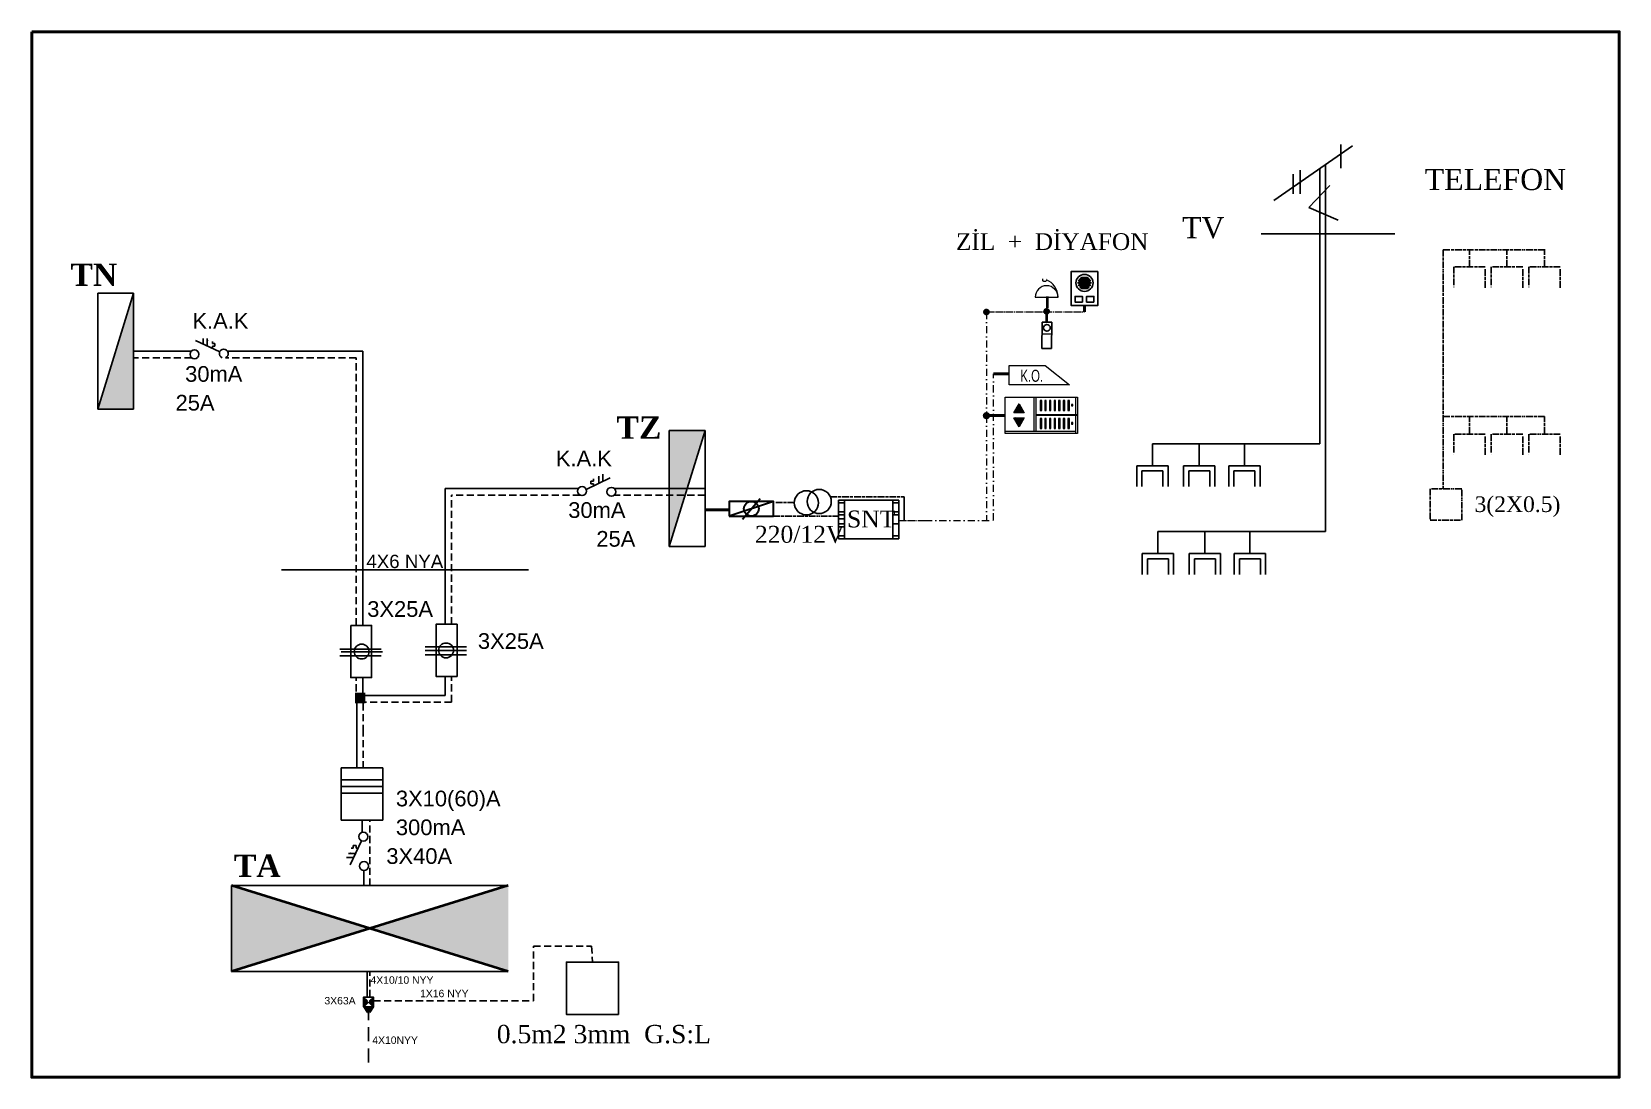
# Model space of a CAD drawing. Header units: millimetres. Extents: x -1928 to 11205, y 969 to 2843.
# Drawn here: x 7107 to 9954, y 969 to 2843 of the extents above; entities that cross this region are included whole.
import ezdxf

# ---------------------------------------------------------------- set-up
doc = ezdxf.new("R2010")
doc.units = ezdxf.units.MM
for name, pattern in [('ACAD_ISO02W100', [15, 12, -3]), ('ACAD_ISO10W100', [18, 12, -3, 0, -3]), ('ACAD_ISO12W100', [21, 12, -3, 0, -3, 0, -3]), ('CENTER', [17.5, 13, -1.5, 1.5, -1.5]), ('CONTINOUS', [0]), ('DASHDOT', [25.4, 12.7, -6.35, 0, -6.35]), ('DASHED', [19.05, 12.7, -6.35]), ('DASHEDX2', [38.1, 25.4, -12.7]), ('HIDDEN', [0.375, 0.25, -0.125])]:
    doc.linetypes.add(name, pattern=pattern)
for name, color, linetype, lineweight in [('ARM', 1, 'Continuous', 40), ('DİYAFON', 41, 'DASHDOT', 20), ('DUVAR', 7, 'Continuous', 25), ('ELEKT', 2, 'Continuous', 50), ('K.OTM', 61, 'DASHDOT', 20), ('KOLON HATTI  LİNYESİ', 240, 'Continuous', 50), ('sh_sigorta şalter', 4, 'Continuous', 30), ('ZİL', 53, 'DASHDOT', 20)]:
    doc.layers.add(name, color=color, linetype=linetype, lineweight=lineweight)
for name, color, linetype in [('AYD', 10, 'Continuous'), ('IŞIK', 4, 'Continuous'), ('KAPI_PENCERE', 2, 'Continuous'), ('NORMAL', 70, 'Continuous'), ('S', 2, 'Continuous'), ('SEMBOLLER', 7, 'Continuous'), ('TELEFON', 3, 'HIDDEN'), ('topraklama', 3, 'DASHED'), ('tv', 7, 'DASHED'), ('ışık', 1, 'Continuous')]:
    doc.layers.add(name, color=color, linetype=linetype)
doc.styles.add('ALT', font='times.ttf', dxfattribs={"height": 20})
doc.styles.add('EREN', font='1simpl~1.shx', dxfattribs={"height": 2})
doc.styles.add('MEKAN', font='times.ttf')
doc.styles.get("Standard").update_dxf_attribs({"font": 'arial.ttf'})
doc.styles.add('TXTX', font='arial.ttf')

msp = doc.modelspace()

# ---------------------------------------------------------------- texts
at = {"style": 'MEKAN'}
for s, height, p in [('TELEFON', 37.8, (9605.1, 2559.3)), ('TV', 37.8, (9169.9, 2472.9)), ('3(2X0.5)', 28, (9694.5, 1982)), ('0.5m2 3mm  G.S:L', 32.812, (7940.8, 1029.5))]:
    msp.add_text(s, height=height, dxfattribs=at).set_placement(p)
at = {"layer": 'DİYAFON', "color": 2, "insert": (8764.4, 2481.8), "char_height": 30, "width": 549.459, "attachment_point": 1, "style": 'MEKAN'}
msp.add_mtext('{\\C7;ZİL  +  DİYAFON}', dxfattribs=at)
at = {"layer": 'ELEKT', "color": 11, "true_color": 0xff8088, "insert": (7706.9, 1905.4), "char_height": 24, "width": 169.231, "attachment_point": 1}
msp.add_mtext('{\\C55;\\c3644313;4X6 NYA}', dxfattribs=at)
at = {"layer": 'K.OTM', "linetype": 'Continuous', "style": 'EREN', "width": 0.7}
msp.add_text('K.O.', height=21.69, dxfattribs=at).set_placement((8880, 2215.4))
at = {"layer": 'NORMAL', "style": 'MEKAN'}
for s, p in [('SNT', (8569, 1954.3)), ('220/12V', (8403.8, 1926.8))]:
    msp.add_text(s, height=30.36, dxfattribs=at).set_placement(p)
at = {"layer": 'NORMAL', "char_height": 40, "width": 136.997, "attachment_point": 1, "style": 'ALT'}
for s, insert in [('{\\fBookman Old Style|b1|i0|c162|p18;TN}', (7176.2, 2427.4)), ('{\\fBookman Old Style|b1|i0|c162|p18;TZ}', (8155.4, 2153.3)), ('{\\fBookman Old Style|b1|i0|c162|p18;TA}', (7469.3, 1367.6))]:
    msp.add_mtext(s, dxfattribs=dict(at, insert=insert))
at = {"layer": 'ZİL', "linetype": 'ByBlock', "lineweight": -2, "style": 'TXTX'}
for s, height, p in [('K.A.K', 28.12, (7395, 2310.6)), ('30mA', 28.12, (7381.9, 2215.5)), ('25A', 28.12, (7364.7, 2163.9)), ('K.A.K', 28.12, (8046.8, 2064)), ('30mA', 28.12, (8069, 1971.4)), ('25A', 28.12, (8119.4, 1919.8)), ('3X25A', 28.12, (7708.5, 1794)), ('3X25A', 28.12, (7907, 1736.6)), ('3X10(60)A', 28.12, (7759.9, 1454.2)), ('300mA', 28.12, (7759.9, 1402.6)), ('3X40A', 28.12, (7742.7, 1351)), ('4X10/10 NYY', 13.342, (7714.3, 1136.1)), ('3X63A', 13.34, (7631.7, 1099.1)), ('1X16 NYY', 13.34, (7803.2, 1112)), ('4X10NYY', 13.34, (7717.5, 1028.3))]:
    msp.add_text(s, height=height, dxfattribs=at).set_placement(p)

# ---------------------------------------------------------------- blocks, each defined once
blk = doc.blocks.new('KAAC')
at = {"layer": 'SEMBOLLER', "color": 9}
for p, q in [((-0.081, 0.306), (0.081, 0.306)), ((-0.081, 0.29), (0.081, 0.29)), ((-0.078, 0.322), (0.078, 0.322)), ((-0.078, 0.274), (0.078, 0.274)), ((-0.071, 0.338), (0.071, 0.338)), ((-0.071, 0.258), (0.071, 0.258)), ((-0.059, 0.354), (0.059, 0.354)), ((-0.059, 0.242), (0.059, 0.242)), ((-0.039, 0.37), (0.039, 0.37)), ((-0.039, 0.226), (0.039, 0.226))]:
    blk.add_line(p, q, dxfattribs=at)
at = {"layer": 'SEMBOLLER', "color": 4}
blk.add_lwpolyline([(-0.175, 0.45), (-0.175, 0), (0.175, 0), (0.175, 0.45)], close=True, dxfattribs=at)
at = {"layer": 'SEMBOLLER', "color": 3}
for points in [[(-0.123, 0.045), (-0.123, 0.12), (-0.028, 0.12), (-0.028, 0.045)], [(0.028, 0.045), (0.028, 0.12), (0.123, 0.12), (0.123, 0.045)]]:
    blk.add_lwpolyline(points, close=True, dxfattribs=at)
at = {"layer": 'SEMBOLLER', "color": 2}
blk.add_circle((0, 0.298), 0.112, dxfattribs=at)
at = {"layer": 'SEMBOLLER', "color": 9}
for start, end in [(174.3781, 185.6219), (150.6713, 162.9089), (197.0911, 209.3287), (118.155, 136.7056), (223.2944, 241.845), (43.2944, 61.845), (298.155, 316.7056), (17.0911, 29.3287), (330.6713, 342.9089), (354.3781, 5.6219)]:
    blk.add_arc((0, 0.298), 0.0817, start, end, dxfattribs=at)

# ---------------------------------------------------------------- hatches: boundary and pattern name
at = {"layer": 'ARM'}
h = msp.add_hatch(color=3, dxfattribs=at)
h.paths.add_polyline_path([(7961.4, 1312.2), (7713.3, 1235.2), (7961.4, 1158.3)])
h.paths.add_polyline_path([(7465.2, 1312.2), (7465.2, 1158.3), (7713.3, 1235.2)])
h = msp.add_hatch(color=3, dxfattribs=at)
h.paths.add_polyline_path([(7961.4, 1312.2), (7713.3, 1235.2), (7961.4, 1158.3)])
h.paths.add_polyline_path([(7465.2, 1312.2), (7465.2, 1158.3), (7713.3, 1235.2)])
at = {"layer": 'DUVAR', "lineweight": -2}
for points in [[(7421.8, 2289.2), (7421.8, 2289.1), (7421.8, 2289.1)], [(8123.2, 2042.6), (8123.2, 2042.5), (8123.2, 2042.5)], [(7678.4, 1370.4), (7678.5, 1370.4), (7678.5, 1370.5)]]:
    msp.add_hatch(color=256, dxfattribs=at).paths.add_polyline_path(points)
at = {"layer": 'KAPI_PENCERE', "linetype": 'ByBlock', "lineweight": -2}
msp.add_hatch(color=2, dxfattribs=at).paths.add_polyline_path([(7705.3, 1657.8), (7686.5, 1657.8), (7686.5, 1638.8), (7705.3, 1638.8)])
at = {"layer": 'ZİL', "linetype": 'ACAD_ISO02W100'}
h = msp.add_hatch(color=256, dxfattribs=at)
h.paths.add_polyline_path([(7701.8, 1094.5), (7710.7, 1103.4), (7701.8, 1112.3)])
h.paths.add_polyline_path([(7719.6, 1094.5), (7719.6, 1112.3), (7710.7, 1103.4)])
msp.add_hatch(color=256, dxfattribs=at).paths.add_polyline_path([(7710.5, 1080.9), (7719.6, 1094.5), (7701.8, 1094.5)])

# ---------------------------------------------------------------- linework, layer by layer
for p, q in [((7443.8, 2269.2), (7400.6, 2289.7)), ((8101.2, 2022.6), (8144.4, 2043.2)), ((7812.6, 1740.4), (7886.7, 1740.4)), ((7733.5, 1736.3), (7659.4, 1736.3)), ((7733.5, 1724.3), (7659.4, 1724.3)), ((7735.9, 1731.5), (7661.8, 1731.5)), ((7812.6, 1733.6), (7886.7, 1733.6)), ((7812.6, 1725.6), (7886.7, 1725.6)), ((7661.6, 1523.2), (7661.6, 1429.4)), ((7736.6, 1523.2), (7661.6, 1523.2)), ((7736.6, 1429.4), (7736.6, 1523.2)), ((7736.6, 1501.6), (7661.6, 1501.6)), ((7736.6, 1489.8), (7661.6, 1489.8)), ((7736.6, 1478.1), (7661.6, 1478.1)), ((7661.6, 1429.4), (7736.6, 1429.4)), ((7698.3, 1392.5), (7677.8, 1349.3)), ((7713.3, 1100.8), (7713.3, 1106))]:
    msp.add_line(p, q)
for points in [[(7678.9, 1778.7), (7678.9, 1685), (7716.4, 1685), (7716.4, 1778.7)], [(7869.5, 1780.8), (7869.5, 1687.1), (7832, 1687.1), (7832, 1780.8)], [(8159.4, 1081.2), (8065.7, 1081.2), (8065.7, 1175), (8159.4, 1175)], [(7701.8, 1094.5), (7719.6, 1094.5), (7719.6, 1112.3), (7701.8, 1112.3)]]:
    msp.add_lwpolyline(points, close=True)
for centre in [(8093.8, 2019.5), (7701.4, 1399.9)]:
    msp.add_circle(centre, 8)
msp.add_arc((7451.2, 2266.1), 8, 291.5016, 248.4984)
at = {"layer": 'ARM', "color": 3}
for p, q in [((7961.4, 1312.2), (7465.2, 1158.3)), ((7961.4, 1158.3), (7465.2, 1312.2)), ((7961.4, 1312.2), (7465.2, 1158.3)), ((7961.4, 1158.3), (7465.2, 1312.2))]:
    msp.add_line(p, q, dxfattribs=at)
at = {"layer": 'DİYAFON', "lineweight": 40, "ltscale": 4.5}
msp.add_line((8927.9, 2368.2), (8927.9, 2348), dxfattribs=at)
at = {"layer": 'DİYAFON', "color": 2, "linetype": 'CENTER'}
for p, q in [((8819, 2340.6), (8994.7, 2340.6)), ((8661.4, 1967), (8709, 1967))]:
    msp.add_line(p, q, dxfattribs=at)
at = {"layer": 'DİYAFON', "color": 2}
for p, q in [((8819, 2340.6), (8819, 2154.7)), ((8831.4, 1967), (8831.4, 2229.6)), ((8709, 1967), (8831.4, 1967))]:
    msp.add_line(p, q, dxfattribs=at)
at = {"layer": 'DİYAFON', "linetype": 'Continuous'}
for p, q in [((8852.5, 2123), (8852.5, 2188.1)), ((8852.5, 2188.1), (8982.6, 2188.1)), ((8868.2, 2159.8), (8877.5, 2175.9)), ((8880.1, 2171.4), (8868.5, 2159.8)), ((8880.3, 2171), (8869.1, 2159.8)), ((8879.7, 2172.1), (8869.4, 2161.8)), ((8879.5, 2172.5), (8870.2, 2163.2)), ((8880.8, 2170.3), (8870.2, 2159.8)), ((8881, 2169.9), (8870.8, 2159.8)), ((8879.1, 2173.2), (8871.8, 2165.9)), ((8881.4, 2169.2), (8871.9, 2159.8)), ((8878.9, 2173.6), (8872.5, 2167.3)), ((8881.6, 2168.8), (8872.5, 2159.8)), ((8882, 2168.1), (8873.7, 2159.8)), ((8878.4, 2174.3), (8874.1, 2170)), ((8882.2, 2167.7), (8874.2, 2159.8)), ((8878.2, 2174.7), (8874.9, 2171.3)), ((8882.6, 2167), (8875.4, 2159.8)), ((8882.9, 2166.6), (8876, 2159.8)), ((8877.8, 2175.4), (8876.5, 2174.1)), ((8883.3, 2165.9), (8877.1, 2159.8)), ((8877.6, 2175.8), (8877.3, 2175.4)), ((8877.5, 2175.9), (8886.8, 2159.8)), ((8883.5, 2165.5), (8877.7, 2159.8)), ((8883.9, 2164.8), (8878.8, 2159.8)), ((8884.1, 2164.5), (8879.4, 2159.8)), ((8904.5, 2126.6), (8904.5, 2188.1)), ((8908.2, 2126.6), (8908.2, 2188.1)), ((8915.4, 2181.9), (8915.4, 2164)), ((8918.1, 2181.9), (8915.4, 2181.9)), ((8915.4, 2164), (8918.1, 2164)), ((8918.1, 2164), (8918.1, 2181.9)), ((8923.8, 2181.9), (8923.8, 2164)), ((8926.4, 2181.9), (8923.8, 2181.9)), ((8923.8, 2164), (8926.4, 2164)), ((8926.4, 2164), (8926.4, 2181.9)), ((8932, 2181.9), (8932, 2164)), ((8934.6, 2181.9), (8932, 2181.9)), ((8932, 2164), (8934.6, 2164)), ((8934.6, 2164), (8934.6, 2181.9)), ((8940.2, 2181.9), (8940.2, 2164)), ((8942.8, 2181.9), (8940.2, 2181.9)), ((8940.2, 2164), (8942.8, 2164)), ((8942.8, 2164), (8942.8, 2181.9)), ((8948.5, 2181.9), (8948.5, 2164)), ((8951.2, 2181.9), (8948.5, 2181.9)), ((8948.5, 2164), (8951.2, 2164)), ((8951.2, 2164), (8951.2, 2181.9)), ((8956.9, 2181.9), (8956.9, 2164)), ((8959.5, 2181.9), (8956.9, 2181.9)), ((8956.9, 2164), (8959.5, 2164)), ((8959.5, 2164), (8959.5, 2181.9)), ((8965.1, 2181.9), (8965.1, 2164)), ((8967.8, 2181.9), (8965.1, 2181.9)), ((8965.1, 2164), (8967.8, 2164)), ((8967.8, 2164), (8967.8, 2181.9)), ((8971.4, 2174.9), (8971.4, 2172.1)), ((8974, 2174.9), (8971.4, 2174.9)), ((8971.4, 2172.1), (8974, 2172.1)), ((8974, 2172.1), (8974, 2174.9)), ((8979, 2188.1), (8979, 2123)), ((8982.6, 2188.1), (8982.6, 2123)), ((8886.8, 2159.8), (8868.2, 2159.8)), ((8877.5, 2134.6), (8868.2, 2150.7)), ((8868.2, 2150.7), (8886.8, 2150.7)), ((8868.7, 2150.7), (8868.4, 2150.4)), ((8869.8, 2150.7), (8868.8, 2149.7)), ((8870.4, 2150.7), (8869, 2149.3)), ((8871.6, 2150.7), (8869.4, 2148.6)), ((8872.1, 2150.7), (8869.6, 2148.3)), ((8873.3, 2150.7), (8870.1, 2147.5)), ((8873.9, 2150.7), (8870.3, 2147.2)), ((8875, 2150.7), (8870.7, 2146.4)), ((8875.6, 2150.7), (8870.9, 2146.1)), ((8876.7, 2150.7), (8871.3, 2145.3)), ((8877.3, 2150.7), (8871.5, 2145)), ((8878.5, 2150.7), (8872, 2144.2)), ((8879, 2150.7), (8872.2, 2143.9)), ((8880.2, 2150.7), (8872.6, 2143.2)), ((8880.8, 2150.7), (8872.8, 2142.8)), ((8881.9, 2150.7), (8873.2, 2142.1)), ((8882.5, 2150.7), (8873.4, 2141.7)), ((8883.6, 2150.7), (8873.9, 2141)), ((8884.2, 2150.7), (8874.1, 2140.6)), ((8885.4, 2150.7), (8874.5, 2139.9)), ((8885.9, 2150.7), (8874.7, 2139.5)), ((8886.5, 2150.2), (8875.1, 2138.8)), ((8885.7, 2148.8), (8875.3, 2138.4)), ((8884.1, 2146.1), (8875.8, 2137.7)), ((8883.4, 2144.7), (8876, 2137.3)), ((8881.8, 2142), (8876.4, 2136.6)), ((8881, 2140.6), (8876.6, 2136.2)), ((8879.4, 2137.9), (8877, 2135.5)), ((8878.6, 2136.5), (8877.2, 2135.1)), ((8886.8, 2150.7), (8877.5, 2134.6)), ((8884.5, 2163.7), (8880.6, 2159.8)), ((8884.8, 2163.4), (8881.1, 2159.8)), ((8885.2, 2162.6), (8882.3, 2159.8)), ((8885.4, 2162.3), (8882.9, 2159.8)), ((8885.8, 2161.5), (8884, 2159.8)), ((8886, 2161.2), (8884.6, 2159.8)), ((8886.4, 2160.4), (8885.7, 2159.8)), ((8886.6, 2160.1), (8886.3, 2159.8)), ((8908.2, 2157), (8982.3, 2157)), ((8908.2, 2156.3), (8982.3, 2156.3)), ((8908.2, 2155.5), (8982.3, 2155.5)), ((8915.4, 2149.6), (8915.4, 2131.7)), ((8918.1, 2149.6), (8915.4, 2149.6)), ((8918.1, 2131.7), (8918.1, 2149.6)), ((8923.8, 2149.6), (8923.8, 2131.7)), ((8926.4, 2149.6), (8923.8, 2149.6)), ((8926.4, 2131.7), (8926.4, 2149.6)), ((8932, 2149.6), (8932, 2131.7)), ((8934.6, 2149.6), (8932, 2149.6)), ((8934.6, 2131.7), (8934.6, 2149.6)), ((8940.2, 2149.6), (8940.2, 2131.7)), ((8942.8, 2149.6), (8940.2, 2149.6)), ((8942.8, 2131.7), (8942.8, 2149.6)), ((8948.5, 2149.6), (8948.5, 2131.7)), ((8951.2, 2149.6), (8948.5, 2149.6)), ((8951.2, 2131.7), (8951.2, 2149.6)), ((8956.9, 2149.6), (8956.9, 2131.7)), ((8959.5, 2149.6), (8956.9, 2149.6)), ((8959.5, 2131.7), (8959.5, 2149.6)), ((8965.1, 2149.6), (8965.1, 2131.7)), ((8967.8, 2149.6), (8965.1, 2149.6)), ((8967.8, 2131.7), (8967.8, 2149.6)), ((8971.4, 2142.5), (8971.4, 2139.7)), ((8974, 2142.5), (8971.4, 2142.5)), ((8971.4, 2139.7), (8974, 2139.7)), ((8974, 2139.7), (8974, 2142.5)), ((8979, 2126.6), (8852.5, 2126.6)), ((8982.6, 2123), (8852.5, 2123)), ((8915.4, 2131.7), (8918.1, 2131.7)), ((8923.8, 2131.7), (8926.4, 2131.7)), ((8932, 2131.7), (8934.6, 2131.7)), ((8940.2, 2131.7), (8942.8, 2131.7)), ((8948.5, 2131.7), (8951.2, 2131.7)), ((8956.9, 2131.7), (8959.5, 2131.7)), ((8965.1, 2131.7), (8967.8, 2131.7))]:
    msp.add_line(p, q, dxfattribs=at)
at = {"layer": 'DİYAFON', "lineweight": 40, "ltscale": 4.5}
msp.add_lwpolyline([(8927.5, 2321.6), (8927.5, 2338.7)], dxfattribs=at)
at = {"layer": 'DİYAFON', "color": 2}
msp.add_lwpolyline([(8819, 2154.7), (8819, 1967)], dxfattribs=at)
at = {"layer": 'DUVAR', "lineweight": -2}
for p, q in [((7414.1, 2293.3), (7414.1, 2283.3)), ((7421.1, 2292.9), (7421.1, 2282.2)), ((7421.1, 2282.2), (7421.1, 2280)), ((7421.4, 2289.3), (7422.2, 2289.3)), ((7421.8, 2289.3), (7421.8, 2289.8)), ((7421.8, 2289.2), (7421.8, 2289.1)), ((7421.8, 2289.1), (7421.8, 2289.2)), ((7421.8, 2289.1), (7421.8, 2289.1)), ((7430.8, 2287.9), (7430.8, 2284)), ((7430.8, 2284), (7435.3, 2284)), ((7430.8, 2279.2), (7430.8, 2275.4)), ((7435.3, 2279.2), (7430.8, 2279.2)), ((7435.3, 2284), (7435.3, 2279.2)), ((8114.2, 2037.4), (8109.7, 2037.4)), ((8109.7, 2037.4), (8109.7, 2032.6)), ((8109.7, 2032.6), (8114.2, 2032.6)), ((8114.2, 2041.3), (8114.2, 2037.4)), ((8114.2, 2032.6), (8114.2, 2028.9)), ((8123.6, 2042.8), (8122.8, 2042.7)), ((8123.2, 2042.7), (8123.2, 2043.3)), ((8123.2, 2042.6), (8123.2, 2042.5)), ((8123.2, 2042.5), (8123.2, 2042.6)), ((8123.2, 2042.5), (8123.2, 2042.5)), ((8123.9, 2046.3), (8123.9, 2035.6)), ((8123.9, 2035.6), (8123.9, 2033.4)), ((8130.9, 2046.7), (8130.9, 2036.7)), ((7674.7, 1369.7), (7685.3, 1369.7)), ((7678.2, 1370.4), (7677.7, 1370.4)), ((7678.2, 1370), (7678.2, 1370.9)), ((7678.4, 1370.4), (7678.5, 1370.5)), ((7678.5, 1370.4), (7678.4, 1370.4)), ((7678.5, 1370.5), (7678.5, 1370.4)), ((7679.6, 1379.5), (7683.5, 1379.5)), ((7683.5, 1379.5), (7683.5, 1383.9)), ((7683.5, 1383.9), (7688.4, 1383.9)), ((7685.3, 1369.7), (7687.5, 1369.7)), ((7688.4, 1383.9), (7688.4, 1379.5)), ((7688.4, 1379.5), (7692.1, 1379.5)), ((7674.3, 1362.8), (7684.2, 1362.8))]:
    msp.add_line(p, q, dxfattribs=at)
for points in [[(7414.1, 2293.3, 0.0422, 2.09, 0), (7414.1, 2289.4, 2.09, 2.09, 0)], [(7421.1, 2292.9, 0.0422, 2.09, 0), (7421.1, 2289, 2.09, 2.09, 0)], [(8123.9, 2046.3, 0.0422, 2.09, 0), (8123.9, 2042.4, 2.09, 2.09, 0)], [(8130.9, 2046.7, 0.0422, 2.09, 0), (8130.9, 2042.9, 2.09, 2.09, 0)], [(7674.7, 1369.7, 0.0422, 2.09, 0), (7678.5, 1369.7, 2.09, 2.09, 0)], [(7674.3, 1362.8, 0.0422, 2.09, 0), (7678.1, 1362.8, 2.09, 2.09, 0)]]:
    msp.add_lwpolyline(points, format="xyseb", dxfattribs=at)
for centre in [(7398.6, 2264.8), (8146.4, 2018.2), (7702.7, 1347.2)]:
    msp.add_circle(centre, 8, dxfattribs=at)
at = {"layer": 'ELEKT'}
for p, q in [((8994.7, 2352.3), (8994.7, 2340.6)), ((8831.4, 2229.6), (8860.1, 2229.6)), ((8853.2, 2155), (8819, 2155))]:
    msp.add_line(p, q, dxfattribs=at)
at = {"layer": 'ELEKT', "color": 11, "true_color": 0xff8088}
msp.add_lwpolyline([(7106.8, 2843.1), (9954, 2843.1), (9954, 968.5), (7106.8, 968.5)], close=True, dxfattribs=at)
at = {"layer": 'IŞIK'}
for points, const_width in [([(8822, 2340.6, -1), (8816, 2340.6, -1)], 5.88), ([(8924, 2341.8, 1), (8930, 2341.8, 1)], 5.88), ([(8822.3, 2154.7, -1), (8815.7, 2154.7, -1)], 6.35)]:
    msp.add_lwpolyline(points, format="xyb", close=True, dxfattribs=dict(at, const_width=const_width))
at = {"layer": 'K.OTM', "linetype": 'Continuous'}
for p, q in [((8859.6, 2209.9), (8859.6, 2244.6)), ((8859.6, 2244.6), (8924.6, 2244.6)), ((8924.6, 2244.6), (8968, 2209.9)), ((8968, 2209.9), (8859.6, 2209.9))]:
    msp.add_line(p, q, dxfattribs=at)
at = {"layer": 'KOLON HATTI  LİNYESİ'}
msp.add_line((8314.3, 1985.9), (8356.5, 1985.9), dxfattribs=at)
at = {"layer": 'S', "color": 3}
for p, q in [((7225, 2166.5), (7225, 2374.3)), ((7225, 2166.5), (7289.4, 2374.3)), ((7289.4, 2374.3), (7225, 2374.3)), ((7289.4, 2374.3), (7289.4, 2166.5)), ((7289.4, 2166.5), (7225, 2166.5)), ((8249.9, 1920.2), (8249.9, 2128)), ((8314.3, 2128), (8249.9, 1920.2)), ((8249.9, 2128), (8314.3, 2128)), ((8314.3, 2128), (8314.3, 1920.2)), ((8314.3, 1920.2), (8249.9, 1920.2)), ((8249.9, 1920.2), (8314.3, 1920.2)), ((7465.2, 1158.3), (7465.2, 1312.2)), ((7465.2, 1312.2), (7961.4, 1312.2)), ((7465.2, 1158.3), (7465.2, 1312.2)), ((7961.4, 1158.3), (7465.2, 1158.3))]:
    msp.add_line(p, q, dxfattribs=at)
at = {"layer": 'S', "linetype": 'Continuous'}
for points in [[(7289.3, 2374.1), (7289.3, 2166.5), (7225.3, 2166.8)], [(8250, 1920.4), (8250, 2128), (8314, 2127.7)]]:
    msp.add_solid(points, dxfattribs=at)
at = {"layer": 'SEMBOLLER', "color": 4, "linetype": 'Continuous'}
for p, q in [((8919.2, 2322.6), (8918.4, 2275.3)), ((8936.3, 2322.3), (8919.2, 2322.6)), ((8935.5, 2275), (8936.3, 2322.3)), ((8918.9, 2301.3), (8935.9, 2301)), ((8918.4, 2275.3), (8935.5, 2275))]:
    msp.add_line(p, q, dxfattribs=at)
msp.add_circle((8927.6, 2312.1), 5.96, dxfattribs=at)
at = {"layer": 'sh_sigorta şalter', "lineweight": 30, "ltscale": 5}
for p, q in [((8437.1, 2000.9), (8357.6, 1974.4)), ((8381.8, 1969.1), (8412.9, 2006.2))]:
    msp.add_line(p, q, dxfattribs=at)
msp.add_lwpolyline([(8357.6, 1974.4), (8437.1, 1974.4), (8437.1, 2000.9), (8357.6, 2000.9)], close=True, dxfattribs=at)
msp.add_circle((8397.4, 1987.7), 13.3, dxfattribs=at)
at = {"layer": 'TELEFON', "linetype": 'ACAD_ISO12W100', "lineweight": 25}
for p, q in [((9638.2, 2452.2), (9638.2, 2023.5)), ((9820, 2452.2), (9638.2, 2452.2)), ((9685.3, 2421.7), (9685.3, 2453.2)), ((9752.6, 2421.7), (9752.6, 2453.2)), ((9820, 2421.7), (9820, 2453.2)), ((9657.2, 2421.7), (9657.2, 2384.2)), ((9713.4, 2421.7), (9657.2, 2421.7)), ((9713.4, 2384.2), (9713.4, 2421.7)), ((9724.5, 2421.7), (9724.5, 2384.2)), ((9780.8, 2421.7), (9724.5, 2421.7)), ((9780.8, 2384.2), (9780.8, 2421.7)), ((9791.9, 2421.7), (9791.9, 2384.2)), ((9848.1, 2421.7), (9791.9, 2421.7)), ((9848.1, 2384.2), (9848.1, 2421.7)), ((9820, 2153.3), (9638.2, 2153.3)), ((9685.3, 2121.8), (9685.3, 2153.3)), ((9752.6, 2121.8), (9752.6, 2153.3)), ((9820, 2121.8), (9820, 2153.3)), ((9657.2, 2121.8), (9657.2, 2084.3)), ((9713.4, 2121.8), (9657.2, 2121.8)), ((9713.4, 2084.3), (9713.4, 2121.8)), ((9724.5, 2121.8), (9724.5, 2084.3)), ((9780.8, 2121.8), (9724.5, 2121.8)), ((9780.8, 2084.3), (9780.8, 2121.8)), ((9791.9, 2121.8), (9791.9, 2084.3)), ((9848.1, 2121.8), (9791.9, 2121.8)), ((9848.1, 2084.3), (9848.1, 2121.8)), ((8474.3, 1999.3), (8437.1, 1999.3)), ((8539.1, 2009), (8671.6, 2009)), ((8437.1, 1974.4), (8553.3, 1974.4))]:
    msp.add_line(p, q, dxfattribs=at)
at = {"layer": 'TELEFON', "color": 2, "linetype": 'CONTINOUS', "lineweight": 25}
for p, q in [((8662.1, 2003.2), (8553.6, 2003.2)), ((8553.6, 2003.2), (8553.6, 1933.8)), ((8553.9, 1998.6), (8564.4, 1998.6)), ((8564.5, 2003.2), (8564.5, 1933.8)), ((8651.2, 1932.4), (8651.2, 2003.2)), ((8651.6, 1998.6), (8662.1, 1998.6)), ((8662.1, 1933.8), (8662.1, 2003.2)), ((8553.6, 1969.7), (8564.5, 1969.7)), ((8553.9, 1982.4), (8564.4, 1982.4)), ((8553.9, 1977), (8564.4, 1977)), ((8651.6, 1982.4), (8662.1, 1982.4)), ((8651.6, 1977), (8662.1, 1977)), ((8553.9, 1960.7), (8564.4, 1960.7)), ((8553.9, 1955.3), (8564.4, 1955.3)), ((8553.9, 1939), (8564.4, 1939)), ((8651.6, 1960.7), (8662.1, 1960.7)), ((8651.6, 1939), (8662.1, 1939)), ((8553.6, 1933.8), (8662.1, 1933.8))]:
    msp.add_line(p, q, dxfattribs=at)
at = {"layer": 'TELEFON', "color": 3, "linetype": 'CONTINOUS', "lineweight": 25}
msp.add_line((8671.6, 2009), (8671.6, 1967), dxfattribs=at)
at = {"layer": 'TELEFON', "linetype": 'ACAD_ISO12W100', "lineweight": 25}
msp.add_lwpolyline([(9615.1, 1967.2), (9671.4, 1967.2), (9671.4, 2023.5), (9615.1, 2023.5)], close=True, dxfattribs=at)
at = {"layer": 'TELEFON', "color": 2, "linetype": 'CONTINOUS', "lineweight": 25}
for centre in [(8519.1, 2000.8), (8496.1, 1998.4)]:
    msp.add_circle(centre, 21.7, dxfattribs=at)
at = {"layer": 'topraklama', "linetype": 'DASHED', "lineweight": 25}
for p, q in [((7393.5, 2258.7), (7289.4, 2258.7)), ((7688.7, 2258.7), (7454.1, 2258.7)), ((7688.7, 1778.7), (7688.7, 2258.7)), ((8090.2, 2012.4), (7859.8, 2012.4)), ((7859.8, 1780.8), (7859.8, 2012.4)), ((8314.3, 2012.4), (8151.8, 2012.4)), ((7688.7, 1641.3), (7688.7, 1685)), ((7859.8, 1641.3), (7859.8, 1687.1)), ((7701.4, 1587.7), (7701.4, 1653.1)), ((7859.8, 1641.3), (7701.4, 1641.3)), ((7701.4, 1522.3), (7701.4, 1587.7)), ((7713.3, 1312.2), (7713.3, 1429.4)), ((7713.3, 1112.3), (7713.3, 1158.3)), ((7719.6, 1105.3), (8006.7, 1105.3))]:
    msp.add_line(p, q, dxfattribs=at)
at = {"layer": 'topraklama', "color": 3}
msp.add_lwpolyline([(8006.7, 1105.3), (8006.7, 1203.3), (8110.9, 1203.3), (8112.6, 1175)], dxfattribs=at)
at = {"layer": 'tv', "linetype": 'ByBlock', "lineweight": 25}
msp.add_line((7997.5, 1878.3), (7554.7, 1878.3), dxfattribs=at)
at = {"layer": 'ZİL', "linetype": 'ByBlock', "lineweight": 25}
for p, q in [((9334.4, 2540.6), (9475.8, 2638.6)), ((9454.5, 2640.8), (9454.5, 2598.5)), ((9381.4, 2594.9), (9381.4, 2552.7)), ((9414, 2595.8), (9414, 2596)), ((9417, 2597.9), (9417, 2104.4)), ((9427, 2604.8), (9427, 1947.1)), ((9369, 2587.5), (9369, 2552.7)), ((9434.7, 2567.5), (9397.4, 2527.7)), ((9397.4, 2527.7), (9449.6, 2505.4)), ((9311.6, 2480.9), (9551.6, 2480.9)), ((9200.8, 2104.4), (9116.6, 2104.4)), ((9116.6, 2065), (9116.6, 2104.4)), ((9417, 2104.4), (9200.8, 2104.4)), ((9200.8, 2065), (9200.8, 2104.4)), ((9281.7, 2065), (9281.7, 2104.4)), ((9144.7, 2065), (9088.5, 2065)), ((9088.5, 2065), (9088.5, 2027.5)), ((9135.3, 2055.7), (9097.8, 2055.7)), ((9097.8, 2055.7), (9097.8, 2027.5)), ((9135.3, 2027.5), (9135.3, 2055.7)), ((9144.7, 2027.5), (9144.7, 2065)), ((9228.9, 2065), (9172.7, 2065)), ((9172.7, 2065), (9172.7, 2027.5)), ((9219.6, 2055.7), (9182.1, 2055.7)), ((9182.1, 2055.7), (9182.1, 2027.5)), ((9219.6, 2027.5), (9219.6, 2055.7)), ((9228.9, 2027.5), (9228.9, 2065)), ((9309.8, 2065), (9253.6, 2065)), ((9253.6, 2065), (9253.6, 2027.5)), ((9300.4, 2055.7), (9262.9, 2055.7)), ((9262.9, 2055.7), (9262.9, 2027.5)), ((9300.4, 2027.5), (9300.4, 2055.7)), ((9309.8, 2027.5), (9309.8, 2065)), ((9210.8, 1947.1), (9126.6, 1947.1)), ((9126.6, 1907.7), (9126.6, 1947.1)), ((9427, 1947.1), (9210.8, 1947.1)), ((9210.8, 1907.7), (9210.8, 1947.1)), ((9291.7, 1907.7), (9291.7, 1947.1)), ((9154.7, 1907.7), (9098.5, 1907.7)), ((9098.5, 1907.7), (9098.5, 1870.2)), ((9154.7, 1870.2), (9154.7, 1907.7)), ((9238.9, 1907.7), (9182.7, 1907.7)), ((9182.7, 1907.7), (9182.7, 1870.2)), ((9238.9, 1870.2), (9238.9, 1907.7)), ((9319.8, 1907.7), (9263.6, 1907.7)), ((9263.6, 1907.7), (9263.6, 1870.2)), ((9319.8, 1870.2), (9319.8, 1907.7)), ((9145.3, 1898.3), (9107.8, 1898.3)), ((9107.8, 1898.3), (9107.8, 1870.2)), ((9145.3, 1870.2), (9145.3, 1898.3)), ((9229.6, 1898.3), (9192.1, 1898.3)), ((9192.1, 1898.3), (9192.1, 1870.2)), ((9229.6, 1870.2), (9229.6, 1898.3)), ((9310.4, 1898.3), (9272.9, 1898.3)), ((9272.9, 1898.3), (9272.9, 1870.2)), ((9310.4, 1870.2), (9310.4, 1898.3))]:
    msp.add_line(p, q, dxfattribs=at)
at = {"layer": 'ZİL', "linetype": 'ByBlock'}
msp.add_line((8906.5, 2367.3), (8947.4, 2367.3), dxfattribs=at)
at = {"layer": 'ZİL', "linetype": 'ACAD_ISO10W100', "lineweight": -2}
for p, q in [((8131.9, 2047.1), (8129.8, 2047.1)), ((8130.8, 2047.1), (8130.8, 2050)), ((7673.8, 1362.8), (7671, 1362.8)), ((7673.8, 1361.7), (7673.8, 1363.8))]:
    msp.add_line(p, q, dxfattribs=at)
at = {"layer": 'ZİL', "linetype": 'ACAD_ISO02W100'}
for p, q in [((7701.8, 1112.3), (7708.8, 1105.3)), ((7719.6, 1112.3), (7712.6, 1105.3)), ((7710.7, 1103.4), (7701.8, 1094.5)), ((7701.8, 1094.5), (7710.5, 1080.9)), ((7719.6, 1094.5), (7710.5, 1080.9)), ((7710.7, 1103.4), (7719.6, 1094.5))]:
    msp.add_line(p, q, dxfattribs=at)
at = {"layer": 'ZİL'}
msp.add_circle((8923.3, 2398.4), 3.41, dxfattribs=at)
at = {"layer": 'ZİL', "linetype": 'ByBlock', "lineweight": -2}
for centre in [(7698.6, 1731.8), (7849.9, 1733.8)]:
    msp.add_circle(centre, 13.3, dxfattribs=at)
at = {"layer": 'ZİL', "linetype": 'ByBlock'}
for centre, radius, end in [((8913.7, 2367.3), 33.7, 67.3495), ((8926.9, 2367.3), 20.4, 180)]:
    msp.add_arc(centre, radius, 0, end, dxfattribs=at)
at = {"layer": 'ışık'}
for p, q in [((7392.8, 2270.4), (7289.4, 2270.4)), ((7700.4, 2270.4), (7458, 2270.4)), ((7700.4, 1778.7), (7700.4, 2270.4)), ((8087.2, 2024.1), (7848.1, 2024.1)), ((7848.1, 1780.8), (7848.1, 2024.1)), ((8314.3, 2024.1), (8151.9, 2024.1)), ((7700.4, 1653.1), (7700.4, 1685)), ((7848.1, 1653.1), (7848.1, 1687.1)), ((7689.7, 1587.7), (7689.7, 1653.1)), ((7848.1, 1653.1), (7701.4, 1653.1)), ((7689.7, 1522.3), (7689.7, 1587.7)), ((7699.2, 1407.2), (7699.2, 1429.4)), ((7708.2, 1158.3), (7708.2, 1112.3))]:
    msp.add_line(p, q, dxfattribs=at)
at = {"layer": 'ışık', "linetype": 'DASHEDX2', "lineweight": -2}
for p, q in [((7702.1, 1338.8), (7702.1, 1314.1)), ((7710.8, 994.8), (7710.8, 1093.4))]:
    msp.add_line(p, q, dxfattribs=at)

# ---------------------------------------------------------------- block references
at = {"layer": 'AYD', "color": 10, "xscale": -136.2878227722971, "yscale": 136.2878227722659, "zscale": 136.2878227657453}
msp.add_blockref('KAAC', (8994.9, 2352.1), dxfattribs=at)

msp.set_redraw_order([(e.dxf.handle, doc.entitydb.next_handle()) for e in msp.query("TEXT MTEXT ATTDEF DIMENSION ARC_DIMENSION")])  # texts and dimensions are drawn at this point

doc.saveas('drawing.dxf')
